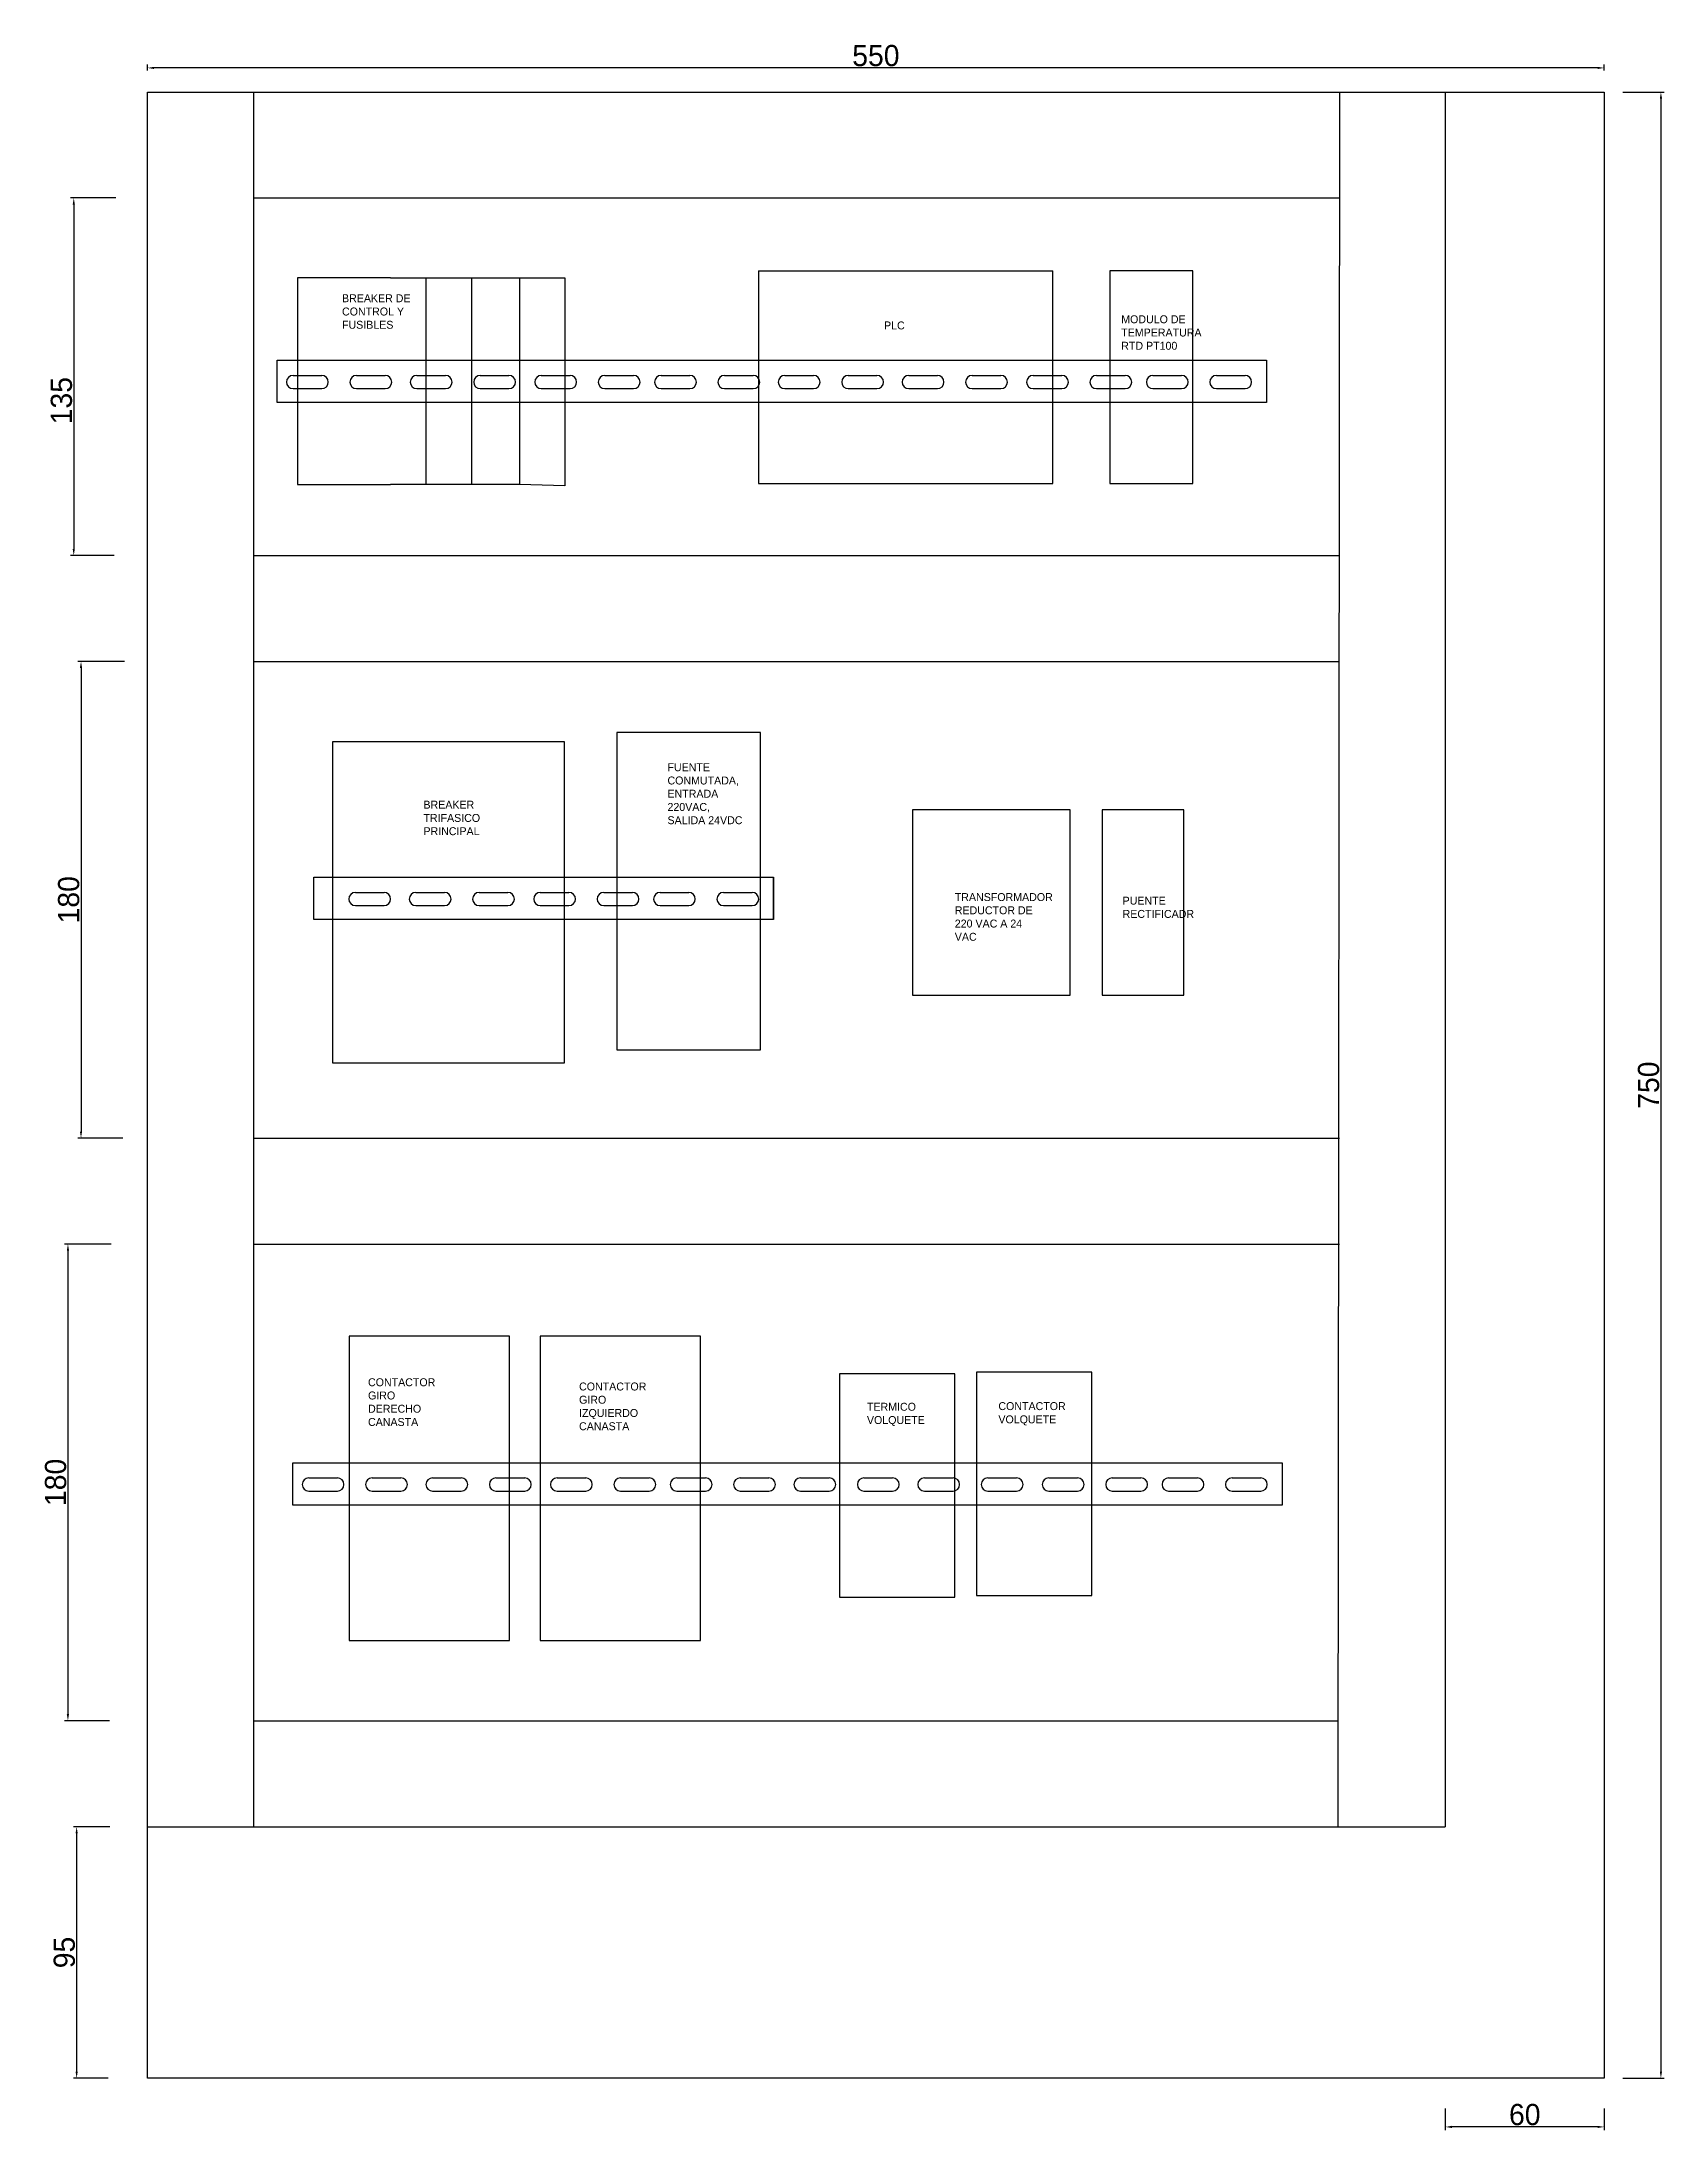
# Model space of a CAD drawing. Header units: millimetres. Extents: x 484 to 5511, y 1144 to 4084.
# Drawn here: x 3867 to 4480, y 2077 to 2866 of the extents above; entities that cross this region are included whole.
import ezdxf

# ---------------------------------------------------------------- set-up
doc = ezdxf.new("R2010")
doc.units = ezdxf.units.MM
doc.dimstyles.new('ISO-25', dxfattribs={"dimtxt": 2.5, "dimasz": 2.5, "dimexe": 1.25, "dimexo": 0.625, "dimtad": 1, "dimtxsty": 'Standard', "dimcen": 2.5, "dimadec": 0, "dimazin": 0, "dimtfac": 1, "dimtmove": 0, "dimatfit": 3, "dimfxl": 1, "dimarcsym": 0})

msp = doc.modelspace()

# ---------------------------------------------------------------- texts
at = {"lineweight": 13, "char_height": 3, "attachment_point": 1}
for s, insert, width in [('BREAKER DE CONTROL Y FUSIBLES', (3980.327, 2770.397), 27.13335), ('PLC ', (4184.974, 2760.141), 30.09215), ('MODULO DE TEMPERATURA RTD PT100', (4274.53, 2762.464), 27.13335), ('FUENTE CONMUTADA, ENTRADA 220VAC, SALIDA 24VDC', (4103.207, 2593.314), 30.09215), ('BREAKER TRIFASICO PRINCIPAL', (4011.069, 2579.171), 30.09215), ('TRANSFORMADOR REDUCTOR DE 220 VAC A 24 VAC', (4211.685, 2544.294), 30.09215), ('PUENTE RECTIFICADR ', (4275.051, 2542.931), 30.09215), ('CONTACTOR GIRO DERECHO CANASTA', (3990.15, 2361.089), 30.09215), ('CONTACTOR GIRO IZQUIERDO CANASTA', (4069.834, 2359.484), 30.09215), ('TERMICO VOLQUETE', (4178.514, 2351.829), 30.09215), ('CONTACTOR VOLQUETE', (4228.152, 2352.078), 30.09215)]:
    msp.add_mtext(s, dxfattribs=dict(at, insert=insert, width=width))

# ---------------------------------------------------------------- blocks, each defined once
blk = doc.blocks.new('*D33')
at = {"color": 0, "lineweight": -2, "transparency": 16777216}
for p, q in [((3892.62, 2191.77), (3878.88, 2191.77)), ((3880.13, 2189.27), (3880.13, 2099.27)), ((3891.99, 2096.77), (3878.88, 2096.77))]:
    blk.add_line(p, q, dxfattribs=at)
at = {"color": 0, "transparency": 16777216}
for points in [[(3879.71, 2189.27), (3880.54, 2189.27), (3880.13, 2191.77)], [(3879.71, 2099.27), (3880.54, 2099.27), (3880.13, 2096.77)]]:
    blk.add_solid(points, dxfattribs=at)
at = {"layer": 'Defpoints', "color": 0, "transparency": 16777216}
for p in [(3893.24, 2191.77), (3880.13, 2096.77), (3892.62, 2096.77)]:
    blk.add_point(p, dxfattribs=at)
at = {"color": 0, "transparency": 16777216, "insert": (3875.5, 2144.27), "char_height": 8, "attachment_point": 5, "rotation": 90}
blk.add_mtext('95', dxfattribs=at)
blk = doc.blocks.new('*D34')
at = {"color": 0, "lineweight": -2, "transparency": 16777216}
for p, q in [((3894.89, 2806.77), (3877.79, 2806.77)), ((3879.04, 2804.27), (3879.04, 2674.27)), ((3894.27, 2671.77), (3877.79, 2671.77))]:
    blk.add_line(p, q, dxfattribs=at)
at = {"color": 0, "transparency": 16777216}
for points in [[(3878.63, 2804.27), (3879.46, 2804.27), (3879.04, 2806.77)], [(3878.63, 2674.27), (3879.46, 2674.27), (3879.04, 2671.77)]]:
    blk.add_solid(points, dxfattribs=at)
at = {"layer": 'Defpoints', "color": 0, "transparency": 16777216}
for p in [(3895.52, 2806.77), (3879.04, 2671.77), (3894.89, 2671.77)]:
    blk.add_point(p, dxfattribs=at)
at = {"color": 0, "transparency": 16777216, "insert": (3874.42, 2730.24), "char_height": 8, "attachment_point": 5, "rotation": 90}
blk.add_mtext('135', dxfattribs=at)
blk = doc.blocks.new('*D35')
at = {"color": 0, "lineweight": -2, "transparency": 16777216}
for p, q in [((3898.22, 2631.77), (3880.53, 2631.77)), ((3881.78, 2629.27), (3881.78, 2454.27)), ((3897.6, 2451.77), (3880.53, 2451.77))]:
    blk.add_line(p, q, dxfattribs=at)
at = {"color": 0, "transparency": 16777216}
for points in [[(3881.36, 2629.27), (3882.19, 2629.27), (3881.78, 2631.77)], [(3881.36, 2454.27), (3882.19, 2454.27), (3881.78, 2451.77)]]:
    blk.add_solid(points, dxfattribs=at)
at = {"layer": 'Defpoints', "color": 0, "transparency": 16777216}
for p in [(3898.85, 2631.77), (3881.78, 2451.77), (3898.22, 2451.77)]:
    blk.add_point(p, dxfattribs=at)
at = {"color": 0, "transparency": 16777216, "insert": (3877.15, 2541.77), "char_height": 8, "attachment_point": 5, "rotation": 90}
blk.add_mtext('180', dxfattribs=at)
blk = doc.blocks.new('*D36')
at = {"color": 0, "lineweight": -2, "transparency": 16777216}
for p, q in [((3893.2, 2411.77), (3875.59, 2411.77)), ((3876.84, 2409.27), (3876.84, 2234.27)), ((3892.57, 2231.77), (3875.59, 2231.77))]:
    blk.add_line(p, q, dxfattribs=at)
at = {"color": 0, "transparency": 16777216}
for points in [[(3876.42, 2409.27), (3877.26, 2409.27), (3876.84, 2411.77)], [(3876.42, 2234.27), (3877.26, 2234.27), (3876.84, 2231.77)]]:
    blk.add_solid(points, dxfattribs=at)
at = {"layer": 'Defpoints', "color": 0, "transparency": 16777216}
for p in [(3893.82, 2411.77), (3876.84, 2231.77), (3893.2, 2231.77)]:
    blk.add_point(p, dxfattribs=at)
at = {"color": 0, "transparency": 16777216, "insert": (3872.21, 2321.77), "char_height": 8, "attachment_point": 5, "rotation": 90}
blk.add_mtext('180', dxfattribs=at)
blk = doc.blocks.new('*D37')
at = {"color": 0, "lineweight": -2, "transparency": 16777216}
for p, q in [((3906.89, 2854.9), (3906.89, 2857.13)), ((4454.39, 2855.88), (3909.39, 2855.88)), ((4456.89, 2854.9), (4456.89, 2857.13))]:
    blk.add_line(p, q, dxfattribs=at)
at = {"color": 0, "transparency": 16777216}
for points in [[(3909.39, 2856.29), (3909.39, 2855.46), (3906.89, 2855.88)], [(4454.39, 2856.29), (4454.39, 2855.46), (4456.89, 2855.88)]]:
    blk.add_solid(points, dxfattribs=at)
at = {"layer": 'Defpoints', "color": 0, "transparency": 16777216}
for p in [(3906.89, 2855.88), (3906.89, 2854.27), (4456.89, 2854.27)]:
    blk.add_point(p, dxfattribs=at)
at = {"color": 0, "transparency": 16777216, "insert": (4181.89, 2860.5), "char_height": 8, "attachment_point": 5}
blk.add_mtext('550', dxfattribs=at)
blk = doc.blocks.new('*D38')
at = {"color": 0, "lineweight": -2, "transparency": 16777216}
for p, q in [((4463.91, 2846.77), (4479.54, 2846.77)), ((4478.29, 2844.27), (4478.29, 2099.27)), ((4463.91, 2096.77), (4479.54, 2096.77))]:
    blk.add_line(p, q, dxfattribs=at)
at = {"color": 0, "transparency": 16777216}
for points in [[(4477.87, 2844.27), (4478.71, 2844.27), (4478.29, 2846.77)], [(4477.87, 2099.27), (4478.71, 2099.27), (4478.29, 2096.77)]]:
    blk.add_solid(points, dxfattribs=at)
at = {"layer": 'Defpoints', "color": 0, "transparency": 16777216}
for p in [(4463.28, 2846.77), (4463.28, 2096.77), (4478.29, 2096.77)]:
    blk.add_point(p, dxfattribs=at)
at = {"color": 0, "transparency": 16777216, "insert": (4473.66, 2471.77), "char_height": 8, "attachment_point": 5, "rotation": 90}
blk.add_mtext('750', dxfattribs=at)
blk = doc.blocks.new('*D39')
at = {"color": 0, "lineweight": -2, "transparency": 16777216}
for p, q in [((4396.89, 2085.39), (4396.89, 2077.15)), ((4456.89, 2085.39), (4456.89, 2077.15)), ((4454.39, 2078.4), (4399.39, 2078.4))]:
    blk.add_line(p, q, dxfattribs=at)
at = {"color": 0, "transparency": 16777216}
for points in [[(4399.39, 2078.82), (4399.39, 2077.98), (4396.89, 2078.4)], [(4454.39, 2078.82), (4454.39, 2077.98), (4456.89, 2078.4)]]:
    blk.add_solid(points, dxfattribs=at)
at = {"layer": 'Defpoints', "color": 0, "transparency": 16777216}
for p in [(4396.89, 2086.02), (4456.89, 2086.02), (4396.89, 2078.4)]:
    blk.add_point(p, dxfattribs=at)
at = {"color": 0, "transparency": 16777216, "insert": (4426.89, 2083.03), "char_height": 8, "attachment_point": 5}
blk.add_mtext('60', dxfattribs=at)

# ---------------------------------------------------------------- dimensions: what is measured, and where the dimension line sits
for base, p1, p2, picture, middle in [((3906.889, 2855.878), (4456.889, 2854.273), (3906.889, 2854.273), '*D37', (4181.889, 2860.503)), ((4396.889, 2078.401), (4456.889, 2086.016), (4396.889, 2086.016), '*D39', (4426.889, 2083.026))]:
    dim = msp.add_linear_dim(base=base, p1=p1, p2=p2, dimstyle='ISO-25', override={"dimtxt": 8})
    dim.commit()
    dim.dimension.update_dxf_attribs({"geometry": picture, "text_midpoint": middle})
dim = msp.add_linear_dim(base=(4478.289, 2096.766), p1=(4463.284, 2846.766), p2=(4463.284, 2096.766), angle=90, dimstyle='ISO-25', override={"dimtxt": 8})
dim.commit()
dim.dimension.update_dxf_attribs({"geometry": '*D38', "text_midpoint": (4473.664, 2471.766)})
for base, p1, p2, picture, middle in [((3879.042, 2671.766), (3895.517, 2806.766), (3894.892, 2671.766), '*D34', (3879.042, 2730.242)), ((3881.775, 2451.766), (3898.848, 2631.766), (3898.223, 2451.766), '*D35', (3881.775, 2541.766)), ((3876.839, 2231.766), (3893.825, 2411.766), (3893.2, 2231.766), '*D36', (3876.839, 2321.766)), ((3880.127, 2096.766), (3893.242, 2191.766), (3892.617, 2096.766), '*D33', (3880.127, 2144.266))]:
    dim = msp.add_linear_dim(base=base, p1=p1, p2=p2, angle=90, dimstyle='ISO-25', override={"dimtxt": 8})
    dim.commit()
    dim.dimension.update_dxf_attribs({"geometry": picture, "text_midpoint": middle, "dimtype": 160})

# ---------------------------------------------------------------- linework, layer by layer
for p, q in [((3906.889, 2096.766), (3906.889, 2846.766)), ((3906.889, 2846.766), (4456.889, 2846.766)), ((3946.889, 2846.766), (3946.889, 2191.766)), ((4356.889, 2846.766), (4356.264, 2191.766)), ((4396.889, 2846.766), (4396.889, 2191.766)), ((4456.889, 2846.766), (4456.889, 2096.766)), ((3946.889, 2806.766), (4356.889, 2806.766)), ((3963.556, 2776.668), (3963.556, 2698.528)), ((3998.67, 2776.668), (3963.556, 2776.668)), ((3998.67, 2776.668), (4012.027, 2776.668)), ((4012.027, 2776.668), (4012.027, 2698.528)), ((4012.027, 2776.668), (4029.154, 2776.668)), ((4029.154, 2776.668), (4029.154, 2698.528)), ((4029.154, 2776.668), (4047.385, 2776.668)), ((4047.385, 2776.668), (4047.385, 2698.528)), ((4047.385, 2776.668), (4064.511, 2776.668)), ((4064.511, 2776.668), (4064.511, 2698.053)), ((4137.586, 2779.309), (4137.586, 2698.936)), ((4137.586, 2779.309), (4248.675, 2779.309)), ((4248.675, 2698.936), (4248.675, 2779.309)), ((4270.256, 2779.309), (4270.256, 2698.936)), ((4301.565, 2779.309), (4270.256, 2779.309)), ((4301.565, 2698.936), (4301.565, 2779.309)), ((3961.829, 2739.749), (3972.672, 2739.749)), ((3985.771, 2739.749), (3996.613, 2739.749)), ((4008.586, 2739.749), (4019.429, 2739.749)), ((4032.528, 2739.749), (4043.37, 2739.749)), ((4055.578, 2739.749), (4066.421, 2739.749)), ((4079.52, 2739.749), (4090.362, 2739.749)), ((4100.808, 2739.749), (4111.65, 2739.749)), ((4124.749, 2739.749), (4135.592, 2739.749)), ((4147.518, 2739.749), (4158.36, 2739.749)), ((4171.459, 2739.749), (4182.301, 2739.749)), ((4194.275, 2739.749), (4205.117, 2739.749)), ((4218.216, 2739.749), (4229.058, 2739.749)), ((4241.267, 2739.749), (4252.109, 2739.749)), ((4265.208, 2739.749), (4276.05, 2739.749)), ((4286.496, 2739.749), (4297.339, 2739.749)), ((4310.438, 2739.749), (4321.28, 2739.749)), ((3961.829, 2734.793), (3972.672, 2734.793)), ((3985.771, 2734.793), (3996.613, 2734.793)), ((4008.586, 2734.793), (4019.429, 2734.793)), ((4032.528, 2734.793), (4043.37, 2734.793)), ((4055.578, 2734.793), (4066.421, 2734.793)), ((4079.52, 2734.793), (4090.362, 2734.793)), ((4100.808, 2734.793), (4111.65, 2734.793)), ((4124.749, 2734.793), (4135.592, 2734.793)), ((4147.518, 2734.793), (4158.36, 2734.793)), ((4171.459, 2734.793), (4182.301, 2734.793)), ((4194.275, 2734.793), (4205.117, 2734.793)), ((4218.216, 2734.793), (4229.058, 2734.793)), ((4241.267, 2734.793), (4252.109, 2734.793)), ((4265.208, 2734.793), (4276.05, 2734.793)), ((4286.496, 2734.793), (4297.339, 2734.793)), ((4310.438, 2734.793), (4321.28, 2734.793)), ((3963.556, 2698.528), (3998.67, 2698.528)), ((4012.027, 2698.528), (3998.67, 2698.528)), ((4029.154, 2698.528), (4012.027, 2698.528)), ((4047.385, 2698.528), (4029.154, 2698.528)), ((4064.511, 2698.053), (4047.385, 2698.528)), ((4137.586, 2698.936), (4248.675, 2698.936)), ((4270.256, 2698.936), (4301.565, 2698.936)), ((3946.889, 2671.766), (4356.889, 2671.766)), ((3946.889, 2631.766), (4356.889, 2631.766)), ((4084.12, 2604.889), (4084.12, 2485.163)), ((4138.383, 2604.889), (4084.12, 2604.889)), ((4138.383, 2485.163), (4138.383, 2604.889)), ((3976.671, 2601.403), (3976.671, 2480.216)), ((4064.338, 2601.403), (3976.671, 2601.403)), ((4064.338, 2480.216), (4064.338, 2601.403)), ((4195.711, 2575.719), (4195.711, 2505.691)), ((4255.249, 2575.719), (4195.711, 2575.719)), ((4255.249, 2505.691), (4255.249, 2575.719)), ((4267.308, 2575.719), (4267.308, 2505.691)), ((4298.207, 2575.719), (4267.308, 2575.719)), ((4298.207, 2505.691), (4298.207, 2575.719)), ((3985.364, 2544.531), (3996.206, 2544.531)), ((3985.364, 2539.576), (3996.206, 2539.576)), ((4008.18, 2544.531), (4019.022, 2544.531)), ((4008.18, 2539.576), (4019.022, 2539.576)), ((4032.121, 2544.531), (4042.963, 2544.531)), ((4032.121, 2539.576), (4042.963, 2539.576)), ((4055.172, 2544.531), (4066.014, 2544.531)), ((4055.172, 2539.576), (4066.014, 2539.576)), ((4079.113, 2544.531), (4089.955, 2544.531)), ((4079.113, 2539.576), (4089.955, 2539.576)), ((4100.401, 2544.531), (4111.244, 2544.531)), ((4100.401, 2539.576), (4111.244, 2539.576)), ((4124.343, 2544.531), (4135.185, 2544.531)), ((4124.343, 2539.576), (4135.185, 2539.576)), ((4195.711, 2505.691), (4255.249, 2505.691)), ((4267.308, 2505.691), (4298.207, 2505.691)), ((4084.12, 2485.163), (4138.383, 2485.163)), ((3976.671, 2480.216), (4064.338, 2480.216)), ((3946.889, 2451.766), (4356.889, 2451.766)), ((3946.889, 2411.766), (4356.889, 2411.766)), ((3983.031, 2376.99), (3983.031, 2262.099)), ((4043.589, 2376.99), (3983.031, 2376.99)), ((4043.589, 2262.099), (4043.589, 2376.99)), ((4055.156, 2376.99), (4055.156, 2262.099)), ((4115.714, 2376.99), (4055.156, 2376.99)), ((4115.714, 2262.099), (4115.714, 2376.99)), ((4168.107, 2362.713), (4168.107, 2278.415)), ((4211.654, 2362.713), (4168.107, 2362.713)), ((4211.654, 2278.415), (4211.654, 2362.713)), ((4219.819, 2363.393), (4219.819, 2279.094)), ((4263.367, 2363.393), (4219.819, 2363.393)), ((4263.367, 2279.094), (4263.367, 2363.393)), ((3967.753, 2323.437), (3978.595, 2323.437)), ((3991.694, 2323.437), (4002.536, 2323.437)), ((4014.51, 2323.437), (4025.352, 2323.437)), ((4038.451, 2323.437), (4049.293, 2323.437)), ((4061.502, 2323.437), (4072.344, 2323.437)), ((4085.443, 2323.437), (4096.285, 2323.437)), ((4106.731, 2323.437), (4117.574, 2323.437)), ((4130.673, 2323.437), (4141.515, 2323.437)), ((4153.441, 2323.437), (4164.283, 2323.437)), ((4177.382, 2323.437), (4188.224, 2323.437)), ((4200.198, 2323.437), (4211.04, 2323.437)), ((4224.139, 2323.437), (4234.982, 2323.437)), ((4247.19, 2323.437), (4258.032, 2323.437)), ((4271.131, 2323.437), (4281.974, 2323.437)), ((4292.42, 2323.437), (4303.262, 2323.437)), ((4316.361, 2323.437), (4327.203, 2323.437)), ((3967.753, 2318.481), (3978.595, 2318.481)), ((3991.694, 2318.481), (4002.536, 2318.481)), ((4014.51, 2318.481), (4025.352, 2318.481)), ((4038.451, 2318.481), (4049.293, 2318.481)), ((4061.502, 2318.481), (4072.344, 2318.481)), ((4085.443, 2318.481), (4096.285, 2318.481)), ((4106.731, 2318.481), (4117.574, 2318.481)), ((4130.673, 2318.481), (4141.515, 2318.481)), ((4153.441, 2318.481), (4164.283, 2318.481)), ((4177.382, 2318.481), (4188.224, 2318.481)), ((4200.198, 2318.481), (4211.04, 2318.481)), ((4224.139, 2318.481), (4234.982, 2318.481)), ((4247.19, 2318.481), (4258.032, 2318.481)), ((4271.131, 2318.481), (4281.974, 2318.481)), ((4292.42, 2318.481), (4303.262, 2318.481)), ((4316.361, 2318.481), (4327.203, 2318.481)), ((4219.819, 2279.094), (4263.367, 2279.094)), ((4168.107, 2278.415), (4211.654, 2278.415)), ((3983.031, 2262.099), (4043.589, 2262.099)), ((4055.156, 2262.099), (4115.714, 2262.099)), ((3946.889, 2231.766), (4356.264, 2231.766)), ((3906.889, 2191.766), (4396.889, 2191.766)), ((4456.889, 2096.766), (3906.889, 2096.766))]:
    msp.add_line(p, q)
for points in [[(3955.817, 2745.532), (4329.352, 2745.532), (4329.352, 2729.5), (3955.817, 2729.5)], [(4143.258, 2534.282), (3969.678, 2534.282), (3969.678, 2550.315), (4143.258, 2550.315)], [(4143.258, 2534.282), (4143.258, 2534.282), (4143.258, 2550.315), (4143.258, 2550.315)], [(3961.741, 2329.22), (4335.276, 2329.22), (4335.276, 2313.188), (3961.741, 2313.188)]]:
    msp.add_lwpolyline(points, close=True)
for centre, start, end in [((3961.829, 2737.271), 90, 270), ((3972.672, 2737.271), 270, 90), ((3985.771, 2737.271), 90, 270), ((3996.613, 2737.271), 270, 90), ((4008.586, 2737.271), 90, 270), ((4019.429, 2737.271), 270, 90), ((4032.528, 2737.271), 90, 270), ((4043.37, 2737.271), 270, 90), ((4055.578, 2737.271), 90, 270), ((4066.421, 2737.271), 270, 90), ((4079.52, 2737.271), 90, 270), ((4090.362, 2737.271), 270, 90), ((4100.808, 2737.271), 90, 270), ((4111.65, 2737.271), 270, 90), ((4124.749, 2737.271), 90, 270), ((4135.592, 2737.271), 270, 90), ((4147.518, 2737.271), 90, 270), ((4158.36, 2737.271), 270, 90), ((4171.459, 2737.271), 90, 270), ((4182.301, 2737.271), 270, 90), ((4194.275, 2737.271), 90, 270), ((4205.117, 2737.271), 270, 90), ((4218.216, 2737.271), 90, 270), ((4229.058, 2737.271), 270, 90), ((4241.267, 2737.271), 90, 270), ((4252.109, 2737.271), 270, 90), ((4265.208, 2737.271), 90, 270), ((4276.05, 2737.271), 270, 90), ((4286.496, 2737.271), 90, 270), ((4297.339, 2737.271), 270, 90), ((4310.438, 2737.271), 90, 270), ((4321.28, 2737.271), 270, 90), ((3985.364, 2542.053), 90, 270), ((3996.206, 2542.053), 270, 90), ((4008.18, 2542.053), 90, 270), ((4019.022, 2542.053), 270, 90), ((4032.121, 2542.053), 90, 270), ((4042.963, 2542.053), 270, 90), ((4055.172, 2542.053), 90, 270), ((4066.014, 2542.053), 270, 90), ((4079.113, 2542.053), 90, 270), ((4089.955, 2542.053), 270, 90), ((4100.401, 2542.053), 90, 270), ((4111.244, 2542.053), 270, 90), ((4124.343, 2542.053), 90, 270), ((4135.185, 2542.053), 270, 90), ((3967.753, 2320.959), 90, 270), ((3978.595, 2320.959), 270, 90), ((3991.694, 2320.959), 90, 270), ((4002.536, 2320.959), 270, 90), ((4014.51, 2320.959), 90, 270), ((4025.352, 2320.959), 270, 90), ((4038.451, 2320.959), 90, 270), ((4049.293, 2320.959), 270, 90), ((4061.502, 2320.959), 90, 270), ((4072.344, 2320.959), 270, 90), ((4085.443, 2320.959), 90, 270), ((4096.285, 2320.959), 270, 90), ((4106.731, 2320.959), 90, 270), ((4117.574, 2320.959), 270, 90), ((4130.673, 2320.959), 90, 270), ((4141.515, 2320.959), 270, 90), ((4153.441, 2320.959), 90, 270), ((4164.283, 2320.959), 270, 90), ((4177.382, 2320.959), 90, 270), ((4188.224, 2320.959), 270, 90), ((4200.198, 2320.959), 90, 270), ((4211.04, 2320.959), 270, 90), ((4224.139, 2320.959), 90, 270), ((4234.982, 2320.959), 270, 90), ((4247.19, 2320.959), 90, 270), ((4258.032, 2320.959), 270, 90), ((4271.131, 2320.959), 90, 270), ((4281.974, 2320.959), 270, 90), ((4292.42, 2320.959), 90, 270), ((4303.262, 2320.959), 270, 90), ((4316.361, 2320.959), 90, 270), ((4327.203, 2320.959), 270, 90)]:
    msp.add_arc(centre, 2.478, start, end)

msp.set_redraw_order([(e.dxf.handle, doc.entitydb.next_handle()) for e in msp.query("TEXT MTEXT ATTDEF DIMENSION ARC_DIMENSION")])  # texts and dimensions are drawn at this point

doc.saveas('drawing.dxf')
